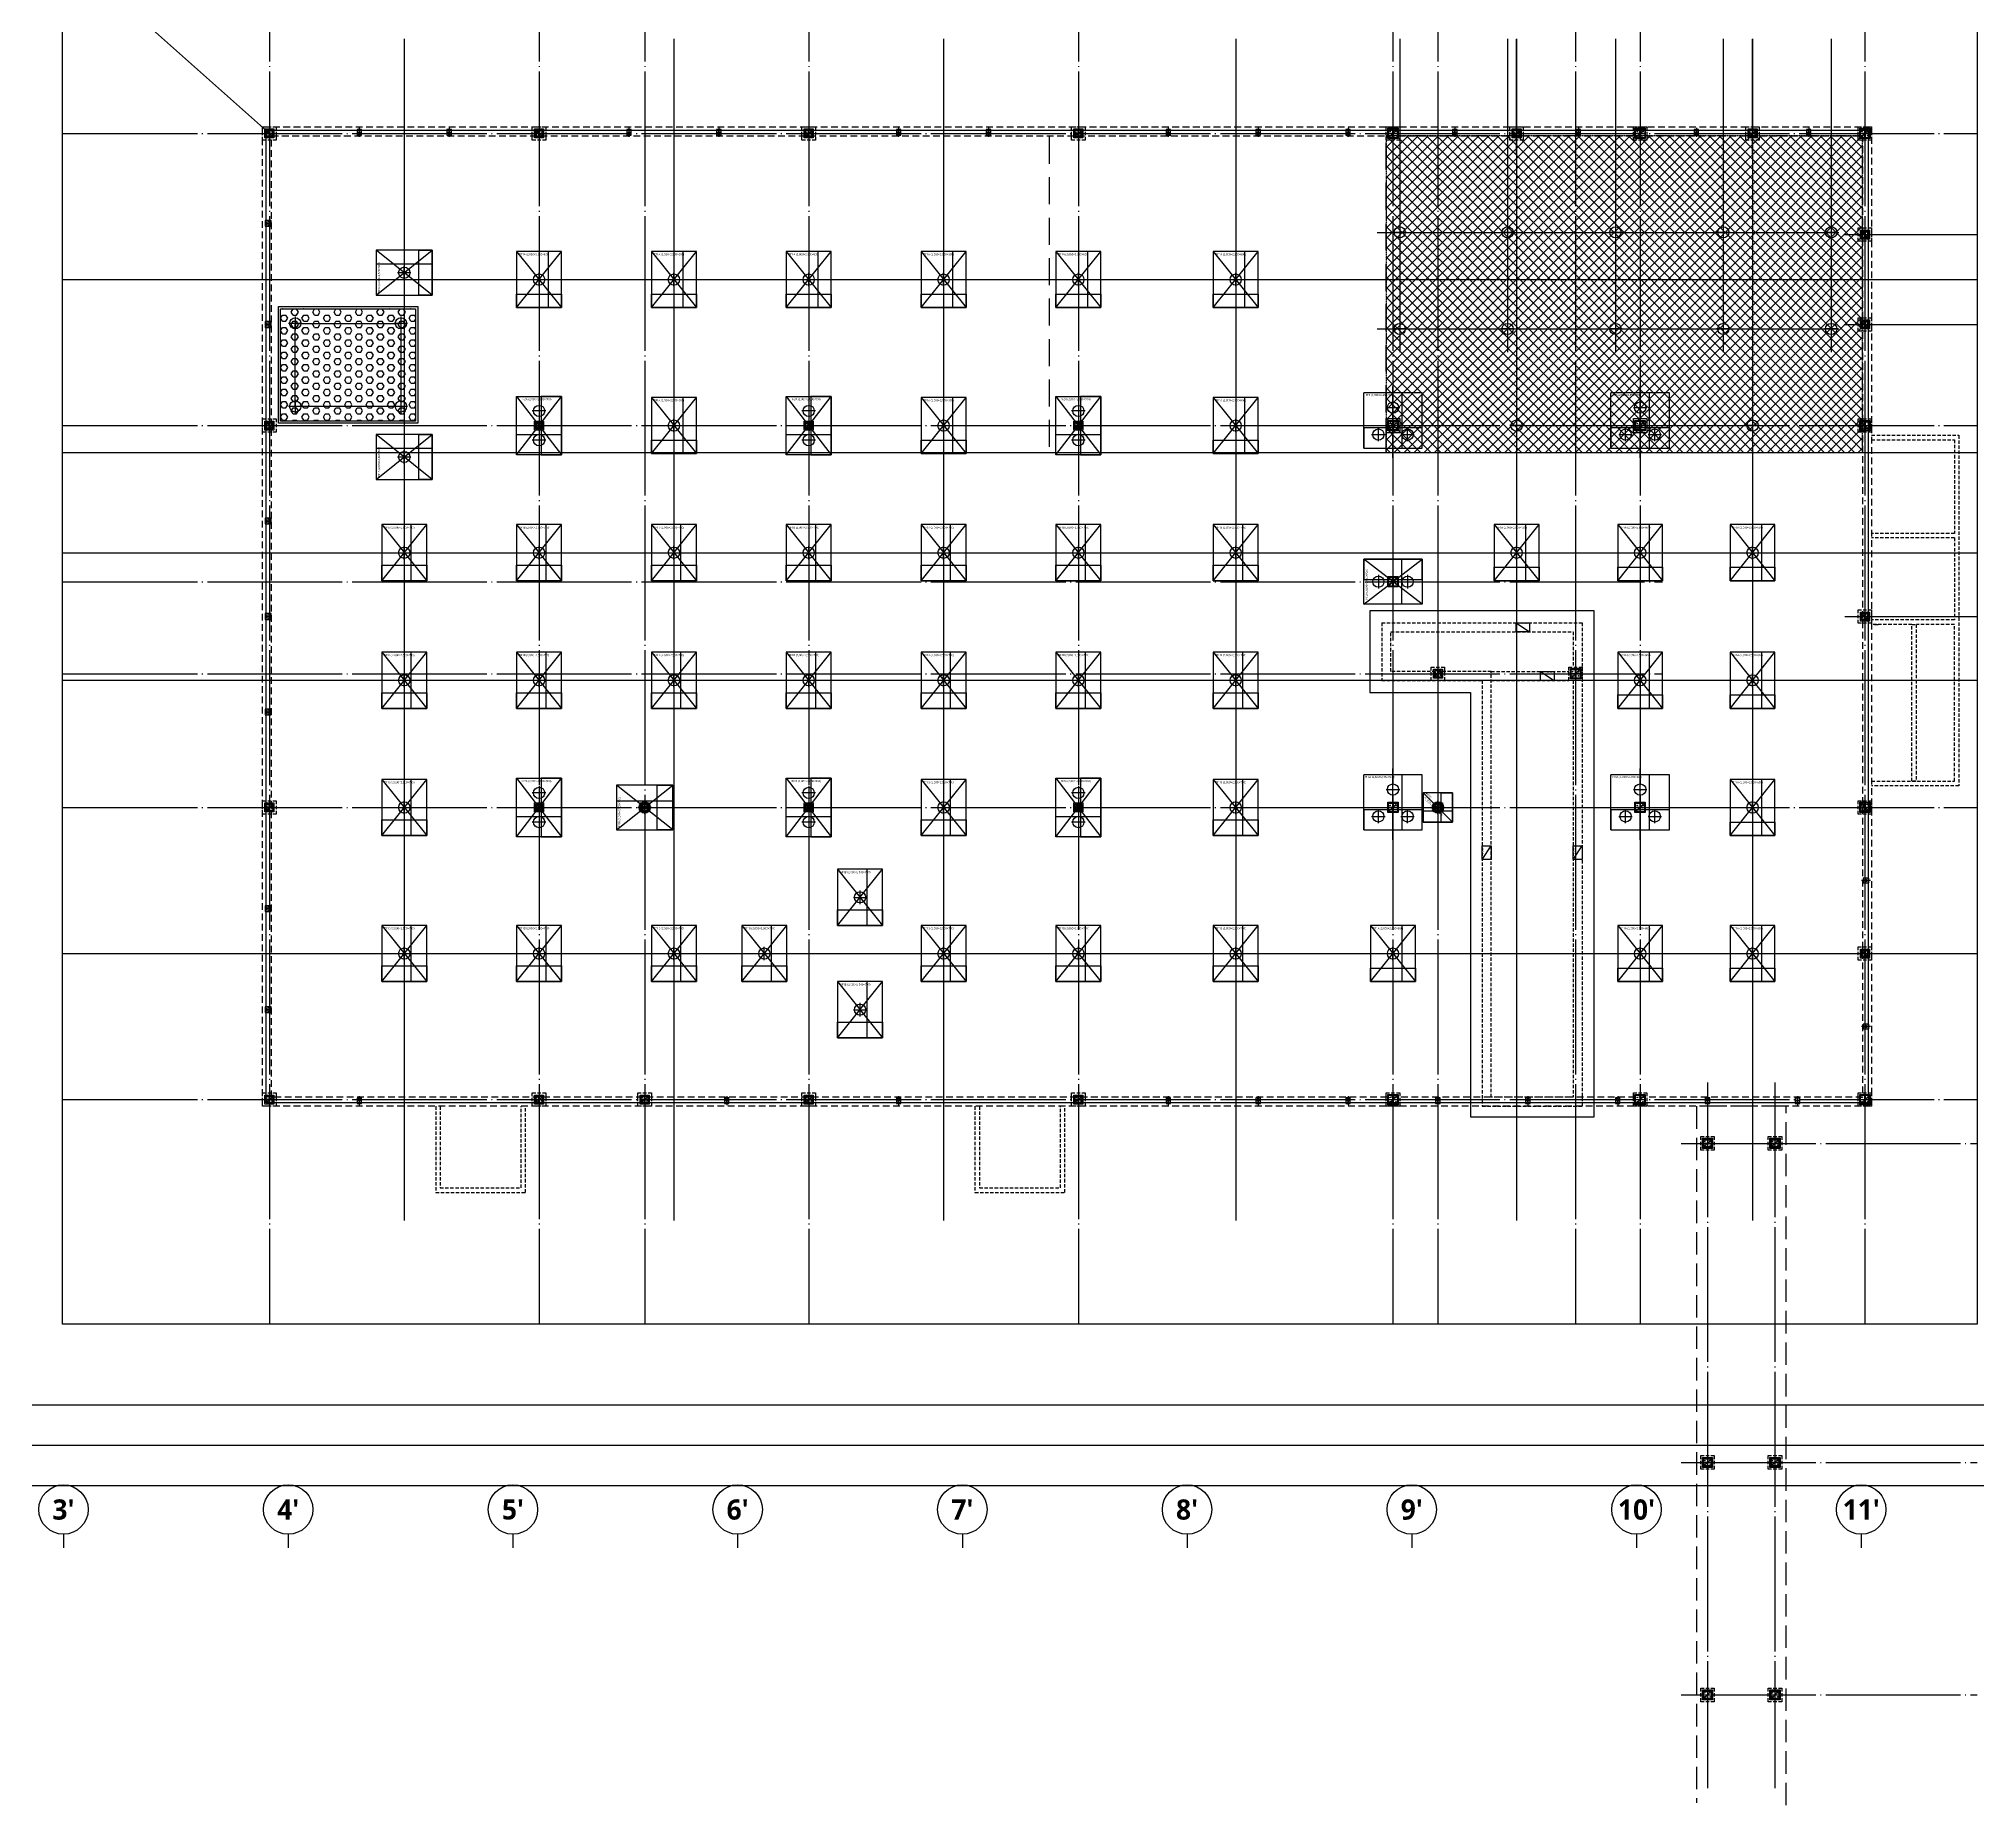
# Model space of a CAD drawing. Header units: millimetres. Extents: x -734060 to 504600, y -7739 to 118800.
# Drawn here: x -305163 to -218900, y 11490 to 90116 of the extents above; entities that cross this region are included whole.
import ezdxf
from ezdxf.enums import TextEntityAlignment as Align
from ezdxf.lldxf.tags import DXFTag

# ---------------------------------------------------------------- set-up
doc = ezdxf.new("R2010")
doc.units = ezdxf.units.MM
doc.header["$LTSCALE"] = 200
for name, pattern in [('CEN-GAUN', [32.2, 30, -1, 0.2, -1]), ('CONTINOUS', [0]), ('DASH', [0.35, 0.25, -0.1]), ('H3', [3, 2, -1]), ('HID', [2.3, 1.5, -0.8]), ('HIDDEN', [0.375, 0.25, -0.125])]:
    doc.linetypes.add(name, pattern=pattern)
doc.layers.get('DEFPOINTS').update_dxf_attribs({"color": 137})
for name, color, linetype in [('0-PIPE', 7, 'Continuous'), ('0-S-col', 4, 'Continuous'), ('0-기초', 4, 'H3'), ('09GIRDER', 2, 'Continuous'), ('CEN', 1, 'CEN-GAUN'), ('ETC', 8, 'Continuous'), ('G', 3, 'Continuous'), ('GYP. BOARD', 42, 'Continuous'), ('HAT-INS', 250, 'Continuous'), ('S-COL', 2, 'Continuous'), ('STEEL BASE', 13, 'Continuous'), ('WAL', 3, 'Continuous'), ('WALL-D', 3, 'Continuous'), ('Z-하부구조체', 6, 'HIDDEN')]:
    doc.layers.add(name, color=color, linetype=linetype)
for name, color, linetype, plot in [('0기존동 축열', 137, 'Continuous', False), ('STEEL-CK', 181, 'Continuous', False), ('TEMP', 171, 'Continuous', False)]:
    doc.layers.add(name, color=color, linetype=linetype, plot=plot)
doc.styles.add('스타일1', font='malgun.ttf')
doc.styles.add('스타일2', font='malgunbd.ttf')
doc.styles.add('울릉도L', font='malgun.ttf')
tags = doc.linetypes.add('DH-HID2', pattern=[1.2, 0.8, -0.4]).pattern_tags.tags
tags[6:7] = [DXFTag(74, 4), DXFTag(75, 0), DXFTag(340, '0'), DXFTag(46, 1.0), DXFTag(50, 0.0), DXFTag(44, 0.0), DXFTag(45, 0.0)]
tags[4:5] = [DXFTag(74, 4), DXFTag(75, 0), DXFTag(340, '0'), DXFTag(46, 1.0), DXFTag(50, 0.0), DXFTag(44, 0.0), DXFTag(45, 0.0)]

# ---------------------------------------------------------------- blocks, each defined once
blk = doc.blocks.new('GB-1B-B1')
at = {"layer": 'DEFPOINTS'}
blk.add_line((0, 0), (400, 600), dxfattribs=at)
blk.add_lwpolyline([(0, 600), (400, 600), (400, 0), (0, 0)], close=True, dxfattribs=at)
at = {"layer": 'TEMP', "style": '스타일1'}
blk.add_text('B1:400X600', height=35, rotation=90, dxfattribs=at).set_placement((64, 289))
blk = doc.blocks.new('GB-1B-WB1')
at = {"layer": 'DEFPOINTS'}
blk.add_line((0, 0), (400, 600), dxfattribs=at)
blk.add_lwpolyline([(0, 600), (400, 600), (400, 0), (0, 0)], close=True, dxfattribs=at)
at = {"layer": 'TEMP', "style": '스타일1'}
blk.add_text('WG1:400X600', height=35, rotation=90, dxfattribs=at).set_placement((64, 240))
blk = doc.blocks.new('X-RC-B1FH')
at = {"layer": 'S-COL', "color": 8, "linetype": 'HIDDEN', "ltscale": 3}
for p, q in [((71300, -13435), (75185, -13435)), ((71300, -13635), (74985, -13635)), ((74985, -13635), (74985, -17800)), ((75185, -13435), (75185, -29030)), ((74985, -17800), (71300, -17800)), ((74985, -18000), (71300, -18000)), ((74985, -18000), (74985, -21650)), ((74985, -21650), (71300, -21650)), ((73093, -21850), (71300, -21850)), ((71435, -21850), (71635, -21850)), ((74985, -21850), (73293, -21850)), ((74985, -28830), (74985, -21850)), ((71300, -28830), (74985, -28830)), ((75185, -29030), (71300, -29030)), ((7400, -43300), (7400, -47135)), ((7600, -43300), (7600, -46935)), ((11200, -46935), (11200, -43300)), ((11400, -47135), (11400, -43300)), ((31400, -43300), (31400, -47135)), ((31600, -43300), (31600, -46935)), ((35200, -46935), (35200, -43300)), ((35400, -47135), (35400, -43300)), ((7400, -47135), (11400, -47135)), ((7600, -46935), (11200, -46935)), ((31400, -47135), (35400, -47135)), ((31600, -46935), (35200, -46935))]:
    blk.add_line(p, q, dxfattribs=at)
at = {"layer": 'S-COL', "color": 6, "linetype": 'HIDDEN', "ltscale": 3}
for p, q in [((49500, -21775), (58425, -21775)), ((58425, -21775), (58425, -43300)), ((54375, -23950), (57825, -23950)), ((54375, -42900), (54375, -23950)), ((54375, -24350), (57825, -24350)), ((58025, -24350), (58025, -42900)), ((58025, -42900), (54375, -42900)), ((53975, -43300), (58425, -43300))]:
    blk.add_line(p, q, dxfattribs=at)
for points in [[(49500, -21775), (49500, -24350), (53975, -24350), (53975, -43300)], [(54375, -23950), (49900, -23950), (49900, -22175), (58025, -22175), (58025, -23750)]]:
    blk.add_lwpolyline(points, dxfattribs=at)
at = {"layer": 'S-COL', "color": 8, "linetype": 'HIDDEN', "ltscale": 3}
blk.add_lwpolyline([(73085, -21850), (73285, -21850), (73285, -28830), (73085, -28830)], close=True, dxfattribs=at)
at = {"layer": 'STEEL-CK', "rotation": 270}
for name, p in [('GB-1B-WB1', (55480, -21775)), ('GB-1B-B1', (56567, -23950))]:
    blk.add_blockref(name, p, dxfattribs=at)
at = {"layer": 'STEEL-CK'}
for p in [(53975, -32311), (58025, -32311)]:
    blk.add_blockref('GB-1B-WB1', p, dxfattribs=at)
blk = doc.blocks.new('X-CEN11')
at = {"layer": 'CEN', "color": 14, "linetype": 'CONTINOUS'}
for p, q in [((6000, 4216), (6000, -48378)), ((18000, 4216), (18000, -48378)), ((30000, 4216), (30000, -48378)), ((43000, 4216), (43000, -48378)), ((50300, 4216), (50300, -9737)), ((55100, 4216), (55100, -9737)), ((55500, 4216), (55500, -48378)), ((59900, 4216), (59900, -9737)), ((64700, 4216), (64700, -9737)), ((66000, 4216), (66000, -48378)), ((69500, 4216), (69500, -9737)), ((49297, -4400), (69841, -4400)), ((-9200, -6500), (76000, -6500)), ((49297, -8700), (69841, -8700)), ((-9200, -14200), (76000, -14200)), ((-9200, -18660), (76000, -18660)), ((-9200, -24340), (76000, -24340)), ((-9200, -36500), (76000, -36500))]:
    blk.add_line(p, q, dxfattribs=at)
blk = doc.blocks.new('DEF-AXIS')
blk.add_line((0, 600), (0, 0))
blk.add_circle((0, 1700), 1100)
at = {"style": '스타일2'}
blk.add_attdef('X', text='', height=900, dxfattribs=at).set_placement((0, 1700), align=Align.MIDDLE)
blk = doc.blocks.new('파일')
at = {"layer": '0-PIPE', "color": 7, "linetype": 'Continuous'}
for p, q in [((0, -300), (0, 300)), ((-300, 0), (300, 0))]:
    blk.add_line(p, q, dxfattribs=at)
at = {"layer": '0-PIPE', "color": 3, "linetype": 'Continuous'}
blk.add_circle((0, 0), 250, dxfattribs=at)
blk = doc.blocks.new('SS-PF2A')
at = {"layer": '0-기초', "linetype": 'DH-HID2', "ltscale": 2}
blk.add_lwpolyline([(-1000, 1300), (1000, 1300), (1000, -1300), (-1000, -1300)], close=True, dxfattribs=at)
at = {"layer": 'DEFPOINTS'}
for p, q in [((-1000, 1300), (1000, -1300)), ((-1000, -1300), (1000, 1300))]:
    blk.add_line(p, q, dxfattribs=at)
for points in [[(1000, -1300), (1000, 1300), (100, 1300), (100, -1300)], [(-1000, -1300), (-1000, -400), (1000, -400), (1000, -1300)]]:
    blk.add_lwpolyline(points, close=True, dxfattribs=at)
at = {"layer": '0-기초', "rotation": 180}
for p in [(0, 650), (0, -650)]:
    blk.add_blockref('파일', p, dxfattribs=at)
at = {"layer": 'DEFPOINTS', "style": '스타일1'}
blk.add_text('PF2A (2,000×2,600×900)', height=90, dxfattribs=at).set_placement((-122, 1174), align=Align.MIDDLE_CENTER)
blk = doc.blocks.new('SS-PF3A')
at = {"layer": '0-기초', "color": 1, "linetype": 'CONTINOUS'}
for p, q in [((0, -1443), (0, 1737)), ((-1700, 0), (1821, 0))]:
    blk.add_line(p, q, dxfattribs=at)
at = {"layer": '0-기초', "linetype": 'DH-HID2', "ltscale": 2}
for p, q in [((1300, 1450), (-1300, 1450)), ((-1300, -1000), (-1300, 1450)), ((1300, -1000), (1300, 1450)), ((-1300, -1000), (1300, -1000))]:
    blk.add_line(p, q, dxfattribs=at)
at = {"layer": 'DEFPOINTS'}
blk.add_lwpolyline([(1300, -1000), (1300, 1450), (400, 1450), (400, -1000), (1300, -1000)], dxfattribs=at)
blk.add_lwpolyline([(-1300, -1000), (1300, -1000), (1300, -100), (-1300, -100)], close=True, dxfattribs=at)
at = {"layer": '0-기초'}
for p in [(0, 800), (-650, -400), (650, -400)]:
    blk.add_blockref('파일', p, dxfattribs=at)
at = {"layer": 'DEFPOINTS', "style": '스타일1'}
blk.add_text('PF3A (2,600×2,450×900)', height=90, dxfattribs=at).set_placement((-582, 1360), align=Align.MIDDLE_CENTER)
blk = doc.blocks.new('SS-PF1C')
at = {"layer": '0-기초', "linetype": 'DH-HID2', "ltscale": 2}
blk.add_lwpolyline([(-650, 650), (-650, -650), (650, -650), (650, 650)], close=True, dxfattribs=at)
at = {"layer": 'DEFPOINTS'}
blk.add_line((-650, 650), (650, -650), dxfattribs=at)
for points in [[(650, 650), (650, -650), (150, -650), (150, 650), (650, 650)], [(650, -650), (-650, -650), (-650, -150), (650, -150), (650, -650)]]:
    blk.add_lwpolyline(points, dxfattribs=at)
at = {"layer": '0-기초'}
blk.add_blockref('파일', (0, 0), dxfattribs=at)
at = {"layer": 'DEFPOINTS', "style": '울릉도L'}
for s, p in [(' (1,300×1,300×900)', (-630, 475)), ('PF1C', (-514, 637))]:
    blk.add_text(s, height=100, rotation=315, dxfattribs=at).set_placement(p, align=Align.MIDDLE_LEFT)
blk = doc.blocks.new('SS-PF1A')
at = {"layer": '0-기초', "linetype": 'DH-HID2', "ltscale": 2.5}
blk.add_lwpolyline([(-1000, 1250), (-1000, -1250), (1000, -1250), (1000, 1250)], close=True, dxfattribs=at)
at = {"layer": 'DEFPOINTS'}
for p, q in [((-1000, 1250), (1000, -1250)), ((-1000, -1250), (1000, 1250))]:
    blk.add_line(p, q, dxfattribs=at)
for points in [[(1000, -1250), (1000, 1250), (400, 1250), (400, -1250)], [(-1000, -1250), (-1000, -650), (1000, -650), (1000, -1250)]]:
    blk.add_lwpolyline(points, close=True, dxfattribs=at)
at = {"layer": '0-기초'}
blk.add_blockref('파일', (0, 0), dxfattribs=at)
at = {"layer": 'DEFPOINTS', "style": '스타일1'}
blk.add_text('PF1A (2,000×2,500×600)', height=90, dxfattribs=at).set_placement((-214, 1121), align=Align.MIDDLE_CENTER)
blk = doc.blocks.new('SS-PF3')
at = {"layer": '0-기초', "color": 1, "linetype": 'CONTINOUS'}
for p, q in [((0, -1443), (0, 1737)), ((-1700, 0), (1821, 0))]:
    blk.add_line(p, q, dxfattribs=at)
at = {"layer": '0-기초', "linetype": 'DH-HID2', "ltscale": 2}
for p, q in [((1300, 1450), (-1300, 1450)), ((-1300, -1000), (-1300, 1450)), ((1300, -1000), (1300, 1450)), ((-1300, -1000), (1300, -1000))]:
    blk.add_line(p, q, dxfattribs=at)
at = {"layer": 'DEFPOINTS'}
for points in [[(1300, -1000), (1300, 1450), (400, 1450), (400, -1000)], [(-300, 320), (300, 320), (300, -320), (-300, -320)], [(-1300, -1000), (1300, -1000), (1300, -100), (-1300, -100)]]:
    blk.add_lwpolyline(points, close=True, dxfattribs=at)
at = {"layer": '0-기초'}
for p in [(0, 800), (-650, -400), (650, -400)]:
    blk.add_blockref('파일', p, dxfattribs=at)
at = {"layer": 'DEFPOINTS', "style": '스타일1'}
blk.add_text('PF3 (2,600×2,450×900)', height=90, dxfattribs=at).set_placement((-582, 1360), align=Align.MIDDLE_CENTER)
blk = doc.blocks.new('SS-PF1B')
at = {"layer": '0-기초', "linetype": 'DH-HID2', "ltscale": 2.5}
blk.add_lwpolyline([(-1000, 1250), (-1000, -1250), (1000, -1250), (1000, 1250)], close=True, dxfattribs=at)
at = {"layer": 'DEFPOINTS'}
for p, q in [((-1000, 1250), (1000, -1250)), ((-1000, -1250), (1000, 1250))]:
    blk.add_line(p, q, dxfattribs=at)
for points in [[(1000, -1250), (1000, 1250), (300, 1250), (300, -1250)], [(-1000, -1250), (-1000, -550), (1000, -550), (1000, -1250)]]:
    blk.add_lwpolyline(points, close=True, dxfattribs=at)
at = {"layer": '0-기초'}
blk.add_blockref('파일', (0, 0), dxfattribs=at)
at = {"layer": 'DEFPOINTS', "style": '스타일1'}
blk.add_text('PF1B (2,000×2,500×700)', height=90, dxfattribs=at).set_placement((-214, 1121), align=Align.MIDDLE_CENTER)
blk = doc.blocks.new('X-1F-FD')
at = {"layer": '0-기초', "ltscale": 3}
for p, q in [((34700, -150), (34700, -14200)), ((49700, -14200), (49700, -150)), ((34700, -14200), (70850, -14200))]:
    blk.add_line(p, q, dxfattribs=at)
at = {"layer": 'CEN'}
blk.add_lwpolyline([(1150, -8450), (5850, -8450), (5850, -12150), (1150, -12150)], close=True, dxfattribs=at)
at = {"layer": 'STEEL-CK'}
blk.add_lwpolyline([(500, -7800), (6500, -7800), (6500, -12800), (500, -12800)], close=True, dxfattribs=at)
for name, p in [('SS-PF2A', (12000, -13000)), ('SS-PF2A', (24000, -13000)), ('SS-PF2A', (36000, -13000)), ('SS-PF3A', (50000, -30000)), ('SS-PF3A', (61000, -30000)), ('SS-PF2A', (12000, -30000)), ('SS-PF2A', (24000, -30000)), ('SS-PF2A', (36000, -30000))]:
    blk.add_blockref(name, p)
at = {"rotation": 90}
blk.add_blockref('SS-PF2A', (50000, -19950), dxfattribs=at)
at = {"layer": '0-기초', "rotation": 180}
for p in [(50300, -4400), (55100, -4400), (59900, -4400), (64700, -4400), (69500, -4400), (1150, -8450), (5850, -8450), (50300, -8700), (55100, -8700), (59900, -8700), (64700, -8700), (69500, -8700), (1150, -12150), (5850, -12150), (55500, -13000), (66000, -13000)]:
    blk.add_blockref('파일', p, dxfattribs=at)
at = {"layer": 'S-COL', "rotation": 90}
for name, p in [('SS-PF1A', (6000, -6200)), ('SS-PF1A', (6000, -14400)), ('SS-PF1B', (16700, -30000))]:
    blk.add_blockref(name, p, dxfattribs=at)
at = {"layer": 'S-COL'}
for name, p in [('SS-PF1A', (12000, -6500)), ('SS-PF1A', (18000, -6500)), ('SS-PF1A', (24000, -6500)), ('SS-PF1A', (30000, -6500)), ('SS-PF1A', (36000, -6500)), ('SS-PF1A', (43000, -6500)), ('SS-PF1A', (18000, -13000)), ('SS-PF1A', (30000, -13000)), ('SS-PF1A', (43000, -13000)), ('SS-PF3', (50000, -13000)), ('SS-PF3', (61000, -13000)), ('SS-PF1B', (6000, -18660)), ('SS-PF1B', (12000, -18660)), ('SS-PF1B', (18000, -18660)), ('SS-PF1B', (24000, -18660)), ('SS-PF1B', (30000, -18660)), ('SS-PF1B', (36000, -18660)), ('SS-PF1B', (43000, -18660)), ('SS-PF1A', (55500, -18660)), ('SS-PF1A', (61000, -18660)), ('SS-PF1A', (66000, -18660)), ('SS-PF1B', (6000, -24340)), ('SS-PF1B', (12000, -24340)), ('SS-PF1B', (18000, -24340)), ('SS-PF1B', (24000, -24340)), ('SS-PF1B', (30000, -24340)), ('SS-PF1B', (36000, -24340)), ('SS-PF1B', (43000, -24340)), ('SS-PF1A', (61000, -24340)), ('SS-PF1A', (66000, -24340)), ('SS-PF1B', (6000, -30000)), ('SS-PF1B', (30000, -30000)), ('SS-PF1B', (43000, -30000)), ('SS-PF1A', (66000, -30000)), ('SS-PF1C', (52000, -30000)), ('SS-PF1B', (26288, -34000)), ('SS-PF1B', (6000, -36500)), ('SS-PF1B', (12000, -36500)), ('SS-PF1B', (18000, -36500)), ('SS-PF1B', (22025, -36500)), ('SS-PF1B', (30000, -36500)), ('SS-PF1B', (36000, -36500)), ('SS-PF1B', (43000, -36500)), ('SS-PF1A', (50000, -36500)), ('SS-PF1A', (61000, -36500)), ('SS-PF1A', (66000, -36500)), ('SS-PF1B', (26288, -39000))]:
    blk.add_blockref(name, p, dxfattribs=at)
blk = doc.blocks.new('S-SC13')
at = {"layer": '09GIRDER'}
blk.add_lwpolyline([(-150, -150), (-150, -135), (-23, -135, 0.414214), (-5, -117), (-5, 117, 0.414214), (-23, 135), (-150, 135), (-150, 150), (150, 150), (150, 135), (23, 135, 0.414214), (5, 117), (5, -117, 0.414214), (23, -135), (150, -135), (150, -150)], format="xyb", close=True, dxfattribs=at)
at = {"layer": 'DEFPOINTS'}
blk.add_line((-150, -150), (150, 150), dxfattribs=at)
blk.add_lwpolyline([(-150, 150), (150, 150), (150, -150), (-150, -150)], close=True, dxfattribs=at)
at = {"layer": 'STEEL BASE'}
for points in [[(-200, 200), (200, 200), (200, -200), (-200, -200)], [(-150, 6), (-5, 6), (-5, -6), (-150, -6)], [(5, 6), (150, 6), (150, -6), (5, -6)]]:
    blk.add_lwpolyline(points, close=True, dxfattribs=at)
for centre in [(-110, 70), (110, 70), (-110, -70), (110, -70)]:
    blk.add_circle(centre, 11, dxfattribs=at)
at = {"layer": 'DEFPOINTS', "style": '스타일1'}
blk.add_text('SC13', height=35, rotation=45, dxfattribs=at).set_placement((-109, -83))
blk.add_text('H-300X300X10X15', height=30, rotation=45, dxfattribs=at).set_placement((19, -23), align=Align.MIDDLE_CENTER)
blk = doc.blocks.new('S-SC12')
at = {"layer": '09GIRDER'}
blk.add_lwpolyline([(-150, -150), (-150, -135), (-23, -135, 0.414214), (-5, -117), (-5, 117, 0.414214), (-23, 135), (-150, 135), (-150, 150), (150, 150), (150, 135), (23, 135, 0.414214), (5, 117), (5, -117, 0.414214), (23, -135), (150, -135), (150, -150)], format="xyb", close=True, dxfattribs=at)
at = {"layer": 'DEFPOINTS'}
blk.add_line((-150, -150), (150, 150), dxfattribs=at)
blk.add_lwpolyline([(-150, 150), (150, 150), (150, -150), (-150, -150)], close=True, dxfattribs=at)
at = {"layer": 'STEEL BASE'}
for points in [[(-200, 200), (200, 200), (200, -200), (-200, -200)], [(-150, 6), (-5, 6), (-5, -6), (-150, -6)], [(5, 6), (150, 6), (150, -6), (5, -6)]]:
    blk.add_lwpolyline(points, close=True, dxfattribs=at)
for centre in [(-110, 70), (110, 70), (-110, -70), (110, -70)]:
    blk.add_circle(centre, 11, dxfattribs=at)
at = {"layer": 'DEFPOINTS', "style": '스타일1'}
blk.add_text('SC12', height=35, rotation=45, dxfattribs=at).set_placement((-109, -83))
blk.add_text('H-300X300X10X15', height=30, rotation=45, dxfattribs=at).set_placement((19, -23), align=Align.MIDDLE_CENTER)
blk = doc.blocks.new('S-SC3A')
at = {"layer": '09GIRDER'}
blk.add_lwpolyline([(-150, -150), (-150, -135), (-23, -135, 0.414214), (-5, -117), (-5, 117, 0.414214), (-23, 135), (-150, 135), (-150, 150), (150, 150), (150, 135), (23, 135, 0.414214), (5, 117), (5, -117, 0.414214), (23, -135), (150, -135), (150, -150)], format="xyb", close=True, dxfattribs=at)
at = {"layer": 'DEFPOINTS'}
blk.add_line((-150, -150), (150, 150), dxfattribs=at)
blk.add_lwpolyline([(-150, 150), (150, 150), (150, -150), (-150, -150)], close=True, dxfattribs=at)
at = {"layer": 'STEEL BASE'}
for points in [[(-200, 200), (200, 200), (200, -200), (-200, -200)], [(-150, 6), (-5, 6), (-5, -6), (-150, -6)], [(5, 6), (150, 6), (150, -6), (5, -6)]]:
    blk.add_lwpolyline(points, close=True, dxfattribs=at)
for centre in [(-110, 70), (110, 70), (-110, -70), (110, -70)]:
    blk.add_circle(centre, 11, dxfattribs=at)
at = {"layer": 'DEFPOINTS', "style": '스타일1'}
blk.add_text('H-300X300X10X15', height=35, rotation=45, dxfattribs=at).set_placement((19, -23), align=Align.MIDDLE_CENTER)
blk.add_text('SC3A', height=35, rotation=45, dxfattribs=at).set_placement((-109, -83))
blk = doc.blocks.new('S-SC3')
at = {"layer": '09GIRDER'}
blk.add_lwpolyline([(-200, -200), (-200, -179), (-28, -179, 0.414214), (-6, -157), (-6, 157, 0.414214), (-28, 179), (-200, 179), (-200, 200), (200, 200), (200, 179), (28, 179, 0.414214), (6, 157), (6, -157, 0.414214), (28, -179), (200, -179), (200, -200)], format="xyb", close=True, dxfattribs=at)
at = {"layer": 'DEFPOINTS'}
blk.add_line((-200, -200), (200, 200), dxfattribs=at)
blk.add_lwpolyline([(-200, 200), (200, 200), (200, -200), (-200, -200)], close=True, dxfattribs=at)
at = {"layer": 'STEEL BASE'}
for points in [[(-230, 230), (230, 230), (230, -230), (-230, -230)], [(-200, 10), (-6, 10), (-6, -10), (-200, -10)], [(6, 10), (200, 10), (200, -10), (6, -10)]]:
    blk.add_lwpolyline(points, close=True, dxfattribs=at)
for centre in [(-130, 94), (130, 94), (-130, -94), (130, -94)]:
    blk.add_circle(centre, 13.5, dxfattribs=at)
at = {"layer": 'DEFPOINTS', "style": '스타일1'}
for s, p in [('H-400X400X13X21', (43, -10)), ('SC3', (-44, 22))]:
    blk.add_text(s, height=35, rotation=45, dxfattribs=at).set_placement(p, align=Align.MIDDLE_CENTER)
blk = doc.blocks.new('S-SC21')
at = {"layer": '0-S-col'}
blk.add_lwpolyline([(-175, -175), (175, -175), (175, -156), (25, -156, -0.414214), (6, -137), (6, 137, -0.414214), (25, 156), (175, 156), (175, 175), (-175, 175), (-175, 156), (-25, 156, -0.414214), (-6, 137), (-6, -137, -0.414214), (-25, -156), (-175, -156)], format="xyb", close=True, dxfattribs=at)
at = {"layer": 'DEFPOINTS'}
blk.add_line((-175, -175), (175, 175), dxfattribs=at)
for points in [[(-200, 200), (200, 200), (200, -200), (-200, -200)], [(-175, 175), (175, 175), (175, -175), (-175, -175)]]:
    blk.add_lwpolyline(points, close=True, dxfattribs=at)
at = {"layer": 'STEEL BASE'}
for points in [[(-225, 225), (225, 225), (225, -225), (-225, -225)], [(-175, 9), (-6, 9), (-6, -10), (-175, -10)], [(6, 9), (175, 9), (175, -10), (6, -10)]]:
    blk.add_lwpolyline(points, close=True, dxfattribs=at)
for centre in [(-125, 83), (125, 83), (-125, -83), (125, -83)]:
    blk.add_circle(centre, 12, dxfattribs=at)
at = {"layer": 'DEFPOINTS', "style": '스타일1'}
for s, p in [('S-SC21', (-107, -94)), ('350X350X12X19', (-80, -143))]:
    blk.add_text(s, height=35, rotation=45, dxfattribs=at).set_placement(p)
blk = doc.blocks.new('S-SC2')
at = {"layer": '09GIRDER'}
blk.add_lwpolyline([(-200, -200), (-200, -179), (-28, -179, 0.414214), (-6, -157), (-6, 157, 0.414214), (-28, 179), (-200, 179), (-200, 200), (200, 200), (200, 179), (28, 179, 0.414214), (6, 157), (6, -157, 0.414214), (28, -179), (200, -179), (200, -200)], format="xyb", close=True, dxfattribs=at)
at = {"layer": 'DEFPOINTS'}
blk.add_line((-200, -200), (200, 200), dxfattribs=at)
blk.add_lwpolyline([(-200, 200), (200, 200), (200, -200), (-200, -200)], close=True, dxfattribs=at)
at = {"layer": 'STEEL BASE'}
for points in [[(-230, 230), (230, 230), (230, -230), (-230, -230)], [(-200, 10), (-6, 10), (-6, -10), (-200, -10)], [(6, 10), (200, 10), (200, -10), (6, -10)]]:
    blk.add_lwpolyline(points, close=True, dxfattribs=at)
for centre in [(-130, 94), (130, 94), (-130, -94), (130, -94)]:
    blk.add_circle(centre, 13.5, dxfattribs=at)
at = {"layer": 'DEFPOINTS', "style": '스타일1'}
for s, p in [('H-400X400X13X21', (43, -10)), ('SC2', (-44, 22))]:
    blk.add_text(s, height=35, rotation=45, dxfattribs=at).set_placement(p, align=Align.MIDDLE_CENTER)
blk = doc.blocks.new('S-SC11')
at = {"layer": '09GIRDER'}
blk.add_lwpolyline([(-150, -150), (-150, -135), (-23, -135, 0.414214), (-5, -117), (-5, 117, 0.414214), (-23, 135), (-150, 135), (-150, 150), (150, 150), (150, 135), (23, 135, 0.414214), (5, 117), (5, -117, 0.414214), (23, -135), (150, -135), (150, -150)], format="xyb", close=True, dxfattribs=at)
at = {"layer": 'DEFPOINTS'}
blk.add_line((-150, -150), (150, 150), dxfattribs=at)
blk.add_lwpolyline([(-150, 150), (150, 150), (150, -150), (-150, -150)], close=True, dxfattribs=at)
at = {"layer": 'STEEL BASE'}
for points in [[(-200, 200), (200, 200), (200, -200), (-200, -200)], [(-150, 6), (-5, 6), (-5, -6), (-150, -6)], [(5, 6), (150, 6), (150, -6), (5, -6)]]:
    blk.add_lwpolyline(points, close=True, dxfattribs=at)
for centre in [(-110, 70), (110, 70), (-110, -70), (110, -70)]:
    blk.add_circle(centre, 11, dxfattribs=at)
at = {"layer": 'DEFPOINTS', "style": '스타일1'}
blk.add_text('SC11', height=35, rotation=45, dxfattribs=at).set_placement((-109, -83))
blk.add_text('H-300X300X10X15', height=30, rotation=45, dxfattribs=at).set_placement((19, -23), align=Align.MIDDLE_CENTER)
blk = doc.blocks.new('S-SC1')
at = {"layer": '09GIRDER'}
blk.add_lwpolyline([(-200, -200), (-200, -179), (-28, -179, 0.414214), (-6, -157), (-6, 157, 0.414214), (-28, 179), (-200, 179), (-200, 200), (200, 200), (200, 179), (28, 179, 0.414214), (6, 157), (6, -157, 0.414214), (28, -179), (200, -179), (200, -200)], format="xyb", close=True, dxfattribs=at)
at = {"layer": 'DEFPOINTS'}
blk.add_line((-200, -200), (200, 200), dxfattribs=at)
blk.add_lwpolyline([(-200, 200), (200, 200), (200, -200), (-200, -200)], close=True, dxfattribs=at)
at = {"layer": 'STEEL BASE'}
for points in [[(-230, 230), (230, 230), (230, -230), (-230, -230)], [(-200, 10), (-6, 10), (-6, -10), (-200, -10)], [(6, 10), (200, 10), (200, -10), (6, -10)]]:
    blk.add_lwpolyline(points, close=True, dxfattribs=at)
for centre in [(-130, 94), (130, 94), (-130, -94), (130, -94)]:
    blk.add_circle(centre, 13.5, dxfattribs=at)
at = {"layer": 'DEFPOINTS', "style": '스타일1'}
for s, p in [('H-400X400X13X21', (43, -10)), ('SC1', (-44, 22))]:
    blk.add_text(s, height=35, rotation=45, dxfattribs=at).set_placement(p, align=Align.MIDDLE_CENTER)
blk = doc.blocks.new('S-SSC1')
at = {"layer": '09GIRDER'}
blk.add_lwpolyline([(-150, -150), (-150, -135), (-23, -135, 0.414214), (-5, -117), (-5, 117, 0.414214), (-23, 135), (-150, 135), (-150, 150), (150, 150), (150, 135), (23, 135, 0.414214), (5, 117), (5, -117, 0.414214), (23, -135), (150, -135), (150, -150)], format="xyb", close=True, dxfattribs=at)
at = {"layer": 'DEFPOINTS'}
blk.add_line((-150, -150), (150, 150), dxfattribs=at)
blk.add_lwpolyline([(-150, 150), (150, 150), (150, -150), (-150, -150)], close=True, dxfattribs=at)
at = {"layer": 'STEEL BASE'}
for points in [[(-200, 200), (200, 200), (200, -200), (-200, -200)], [(-150, 6), (-5, 6), (-5, -6), (-150, -6)], [(5, 6), (150, 6), (150, -6), (5, -6)]]:
    blk.add_lwpolyline(points, close=True, dxfattribs=at)
for centre in [(-110, 70), (110, 70), (-110, -70), (110, -70)]:
    blk.add_circle(centre, 11, dxfattribs=at)
at = {"layer": 'DEFPOINTS', "style": '스타일1'}
blk.add_text('SSC1', height=35, rotation=45, dxfattribs=at).set_placement((-109, -83))
blk.add_text('H-300X300X10X15', height=30, rotation=45, dxfattribs=at).set_placement((19, -23), align=Align.MIDDLE_CENTER)
blk = doc.blocks.new('S-SC11A')
at = {"layer": '09GIRDER'}
blk.add_lwpolyline([(-150, -150), (-150, -135), (-23, -135, 0.414214), (-5, -117), (-5, 117, 0.414214), (-23, 135), (-150, 135), (-150, 150), (150, 150), (150, 135), (23, 135, 0.414214), (5, 117), (5, -117, 0.414214), (23, -135), (150, -135), (150, -150)], format="xyb", close=True, dxfattribs=at)
at = {"layer": 'DEFPOINTS'}
blk.add_line((-150, -150), (150, 150), dxfattribs=at)
blk.add_lwpolyline([(-150, 150), (150, 150), (150, -150), (-150, -150)], close=True, dxfattribs=at)
at = {"layer": 'STEEL BASE'}
for points in [[(-200, 200), (200, 200), (200, -200), (-200, -200)], [(-150, 6), (-5, 6), (-5, -6), (-150, -6)], [(5, 6), (150, 6), (150, -6), (5, -6)]]:
    blk.add_lwpolyline(points, close=True, dxfattribs=at)
for centre in [(-110, 70), (110, 70), (-110, -70), (110, -70)]:
    blk.add_circle(centre, 11, dxfattribs=at)
at = {"layer": 'DEFPOINTS', "style": '스타일1'}
blk.add_text('SC11A', height=35, rotation=45, dxfattribs=at).set_placement((-109, -83))
blk.add_text('H-300X300X10X15', height=30, rotation=45, dxfattribs=at).set_placement((19, -23), align=Align.MIDDLE_CENTER)
blk = doc.blocks.new('S-WC1')
at = {"layer": 'DEFPOINTS'}
for p, q in [((110, 0), (-110, 0)), ((0, 205), (0, -199))]:
    blk.add_line(p, q, dxfattribs=at)
at = {"layer": 'STEEL BASE'}
blk.add_lwpolyline([(100, 130), (-100, 130), (-100, -130), (100, -130)], close=True, dxfattribs=at)
for centre in [(-50, 0), (50, 0)]:
    blk.add_circle(centre, 12, dxfattribs=at)
at = {"layer": 'WAL'}
blk.add_lwpolyline([(50, -100), (50, -91), (16, -91, -0.414214), (3, -78), (3, 78, -0.414214), (16, 91), (50, 91), (50, 100), (-50, 100), (-50, 91), (-16, 91, -0.414214), (-3, 78), (-3, -78, -0.414214), (-16, -91), (-50, -91), (-50, -100)], format="xyb", close=True, dxfattribs=at)
at = {"layer": 'TEMP', "style": '스타일1'}
blk.add_text('WC1', height=35, rotation=90, dxfattribs=at).set_placement((-60, 26))
blk = doc.blocks.new('S-SC2A')
at = {"layer": '09GIRDER'}
blk.add_lwpolyline([(-202, -203), (-202, -179), (-30, -179, 0.414214), (-8, -157), (-8, 157, 0.414214), (-30, 179), (-202, 179), (-202, 203), (202, 203), (202, 179), (30, 179, 0.414214), (8, 157), (8, -157, 0.414214), (30, -179), (202, -179), (202, -203)], format="xyb", close=True, dxfattribs=at)
at = {"layer": 'DEFPOINTS'}
blk.add_line((-202, -203), (202, 203), dxfattribs=at)
blk.add_lwpolyline([(-202, 203), (202, 203), (202, -203), (-202, -203)], close=True, dxfattribs=at)
at = {"layer": 'STEEL BASE'}
for points in [[(-230, 230), (230, 230), (230, -230), (-230, -230)], [(-202, 10), (-8, 10), (-8, -10), (-202, -10)], [(8, 10), (202, 10), (202, -10), (8, -10)]]:
    blk.add_lwpolyline(points, close=True, dxfattribs=at)
for centre in [(-130, 94), (130, 94), (-130, -94), (130, -94)]:
    blk.add_circle(centre, 13.5, dxfattribs=at)
at = {"layer": 'DEFPOINTS', "style": '스타일1'}
for s, p in [('H-406X403X16X24', (16, -33)), ('SC2A', (-44, 22))]:
    blk.add_text(s, height=35, rotation=45, dxfattribs=at).set_placement(p, align=Align.MIDDLE_CENTER)
blk = doc.blocks.new('S-SC12A')
at = {"layer": '09GIRDER'}
blk.add_lwpolyline([(-150, -150), (-150, -135), (-23, -135, 0.414214), (-5, -117), (-5, 117, 0.414214), (-23, 135), (-150, 135), (-150, 150), (150, 150), (150, 135), (23, 135, 0.414214), (5, 117), (5, -117, 0.414214), (23, -135), (150, -135), (150, -150)], format="xyb", close=True, dxfattribs=at)
at = {"layer": 'DEFPOINTS'}
blk.add_line((-150, -150), (150, 150), dxfattribs=at)
blk.add_lwpolyline([(-150, 150), (150, 150), (150, -150), (-150, -150)], close=True, dxfattribs=at)
at = {"layer": 'STEEL BASE'}
for points in [[(-200, 200), (200, 200), (200, -200), (-200, -200)], [(-150, 6), (-5, 6), (-5, -6), (-150, -6)], [(5, 6), (150, 6), (150, -6), (5, -6)]]:
    blk.add_lwpolyline(points, close=True, dxfattribs=at)
for centre in [(-110, 70), (110, 70), (-110, -70), (110, -70)]:
    blk.add_circle(centre, 11, dxfattribs=at)
at = {"layer": 'DEFPOINTS', "style": '스타일1'}
blk.add_text('SC12A', height=35, rotation=45, dxfattribs=at).set_placement((-109, -83))
blk.add_text('H-300X300X10X15', height=30, rotation=45, dxfattribs=at).set_placement((19, -23), align=Align.MIDDLE_CENTER)
blk = doc.blocks.new('S-SC2B')
at = {"layer": '09GIRDER'}
blk.add_lwpolyline([(-150, -150), (-150, -135), (-23, -135, 0.414214), (-5, -117), (-5, 117, 0.414214), (-23, 135), (-150, 135), (-150, 150), (150, 150), (150, 135), (23, 135, 0.414214), (5, 117), (5, -117, 0.414214), (23, -135), (150, -135), (150, -150)], format="xyb", close=True, dxfattribs=at)
at = {"layer": 'DEFPOINTS'}
blk.add_line((-150, -150), (150, 150), dxfattribs=at)
blk.add_lwpolyline([(-150, 150), (150, 150), (150, -150), (-150, -150)], close=True, dxfattribs=at)
at = {"layer": 'STEEL BASE'}
for points in [[(-200, 200), (200, 200), (200, -200), (-200, -200)], [(-150, 6), (-5, 6), (-5, -6), (-150, -6)], [(5, 6), (150, 6), (150, -6), (5, -6)]]:
    blk.add_lwpolyline(points, close=True, dxfattribs=at)
for centre in [(-110, 70), (110, 70), (-110, -70), (110, -70)]:
    blk.add_circle(centre, 11, dxfattribs=at)
at = {"layer": 'DEFPOINTS', "style": '스타일1'}
blk.add_text('H-300X300X10X15', height=35, rotation=45, dxfattribs=at).set_placement((19, -23), align=Align.MIDDLE_CENTER)
blk.add_text('SC2B', height=35, rotation=45, dxfattribs=at).set_placement((-109, -83))
blk = doc.blocks.new('S-SC1A')
at = {"layer": '09GIRDER'}
blk.add_lwpolyline([(-202, -179), (-31, -179, 0.414214), (-9, -157), (-9, 157, 0.414214), (-31, 179), (-202, 179), (-202, 207), (202, 207), (202, 179), (31, 179, 0.414214), (9, 157), (9, -157, 0.414214), (31, -179), (202, -179), (202, -207), (-202, -207)], format="xyb", close=True, dxfattribs=at)
at = {"layer": 'DEFPOINTS'}
blk.add_line((-200, -200), (200, 200), dxfattribs=at)
blk.add_lwpolyline([(-202, 207), (202, 207), (202, -207), (-202, -207)], close=True, dxfattribs=at)
at = {"layer": 'STEEL BASE'}
for points in [[(-230, 230), (230, 230), (230, -230), (-230, -230)], [(-202, 10), (-9, 10), (-9, -10), (-202, -10)], [(9, 10), (202, 10), (202, -10), (9, -10)]]:
    blk.add_lwpolyline(points, close=True, dxfattribs=at)
for centre in [(-130, 94), (130, 94), (-130, -94), (130, -94)]:
    blk.add_circle(centre, 13.5, dxfattribs=at)
at = {"layer": 'DEFPOINTS', "style": '스타일1'}
for s, p in [('H-414X405X18X28', (21, -17)), ('SC1A', (-44, 22))]:
    blk.add_text(s, height=35, rotation=45, dxfattribs=at).set_placement(p, align=Align.MIDDLE_CENTER)
blk = doc.blocks.new('S-SC12B')
at = {"layer": '09GIRDER'}
blk.add_lwpolyline([(-150, -150), (-150, -135), (-23, -135, 0.414214), (-5, -117), (-5, 117, 0.414214), (-23, 135), (-150, 135), (-150, 150), (150, 150), (150, 135), (23, 135, 0.414214), (5, 117), (5, -117, 0.414214), (23, -135), (150, -135), (150, -150)], format="xyb", close=True, dxfattribs=at)
at = {"layer": 'DEFPOINTS'}
blk.add_line((-150, -150), (150, 150), dxfattribs=at)
blk.add_lwpolyline([(-150, 150), (150, 150), (150, -150), (-150, -150)], close=True, dxfattribs=at)
at = {"layer": 'STEEL BASE'}
for points in [[(-200, 200), (200, 200), (200, -200), (-200, -200)], [(-150, 6), (-5, 6), (-5, -6), (-150, -6)], [(5, 6), (150, 6), (150, -6), (5, -6)]]:
    blk.add_lwpolyline(points, close=True, dxfattribs=at)
for centre in [(-110, 70), (110, 70), (-110, -70), (110, -70)]:
    blk.add_circle(centre, 11, dxfattribs=at)
at = {"layer": 'DEFPOINTS', "style": '스타일1'}
blk.add_text('SC12B', height=35, rotation=45, dxfattribs=at).set_placement((-109, -83))
blk.add_text('H-300X300X10X15', height=30, rotation=45, dxfattribs=at).set_placement((19, -23), align=Align.MIDDLE_CENTER)
blk = doc.blocks.new('*U49')
for p, q in [((59, 185), (0, 185)), ((59, 9), (0, 9)), ((72, 172), (72, 22)), ((78, 172), (78, 22)), ((91, 185), (150, 185)), ((91, 9), (150, 9))]:
    blk.add_line(p, q)
for points in [[(150, 185), (150, 194), (0, 194), (0, 185)], [(0, 9), (0, 0), (150, 0), (150, 9)]]:
    blk.add_lwpolyline(points)
for centre, start, end in [((59, 172), 0, 90), ((59, 22), 270, 0), ((91, 172), 90, 180), ((91, 22), 180, 270)]:
    blk.add_arc(centre, 13, start, end)
blk = doc.blocks.new('S-WC2')
at = {"layer": 'DEFPOINTS'}
for p, q in [((140, 0), (-140, 0)), ((0, 130), (0, -130))]:
    blk.add_line(p, q, dxfattribs=at)
at = {"layer": 'STEEL BASE'}
blk.add_lwpolyline([(130, 130), (-130, 130), (-130, -130), (130, -130)], close=True, dxfattribs=at)
for centre in [(-80, 0), (80, 0)]:
    blk.add_circle(centre, 12, dxfattribs=at)
at = {"layer": 'WAL', "rotation": 180}
blk.add_blockref('*U49', (75, 97), dxfattribs=at)
at = {"layer": 'TEMP', "style": '스타일1'}
blk.add_text('WC2', height=35, rotation=90, dxfattribs=at).set_placement((-89, 17))
blk = doc.blocks.new('x-stu-1Fcol')
at = {"layer": 'CEN', "linetype": 'CONTINOUS'}
for p, q in [((55500, 147), (55500, -153)), ((52000, -19870), (52000, -30430)), ((70853, -36500), (71153, -36500))]:
    blk.add_line(p, q, dxfattribs=at)
at = {"rotation": 270}
for name, p in [('S-SC13', (0, 0)), ('S-SC12B', (12000, 0)), ('S-WC2', (-53, -4000)), ('S-SC3A', (71000, -4500)), ('S-WC2', (-53, -8500)), ('S-SC3A', (71000, -8500)), ('S-SC13', (0, -13000)), ('S-SC3', (71000, -13000)), ('S-WC2', (-53, -17250)), ('S-WC2', (-53, -21500)), ('S-SC3A', (71000, -21500)), ('S-WC2', (-53, -25750)), ('S-SC3', (71000, -30000)), ('S-WC1', (71050, -33250)), ('S-WC2', (-53, -34500)), ('S-SC3A', (71000, -36500)), ('S-WC2', (-53, -39000)), ('S-WC1', (71050, -39750))]:
    blk.add_blockref(name, p, dxfattribs=at)
for name, p in [('S-WC1', (4000, 50)), ('S-WC1', (8000, 50)), ('S-WC1', (16000, 50)), ('S-WC1', (20000, 50)), ('S-SC12', (24000, 0)), ('S-WC1', (28000, 50)), ('S-WC1', (32000, 50)), ('S-SC12', (36000, 0)), ('S-WC1', (40000, 50)), ('S-WC1', (44000, 50)), ('S-WC1', (48000, 50)), ('S-SC2', (50000, 0)), ('S-WC1', (52750, 50)), ('S-SC2B', (55500, 0)), ('S-WC1', (58250, 50)), ('S-SC2A', (61000, 0)), ('S-WC1', (63500, 50)), ('S-SC2B', (66000, 0)), ('S-WC1', (68500, 50)), ('S-SC3', (71000, 0)), ('S-SC11', (24000, -13000)), ('S-SC11', (36000, -13000)), ('S-SC1', (50000, -13000)), ('S-SC1A', (61000, -13000)), ('S-SC1', (50000, -19950)), ('S-SSC1', (52000, -24050)), ('S-SC1', (58125, -24050)), ('S-SC13', (0, -30000)), ('S-SC11A', (12000, -30000)), ('S-SC11A', (16700, -30000)), ('S-SC11', (24000, -30000)), ('S-SC11', (36000, -30000)), ('S-SC1', (50000, -30000)), ('S-SSC1', (52000, -30000)), ('S-SC1', (61000, -30000)), ('S-SC13', (0, -43000)), ('S-WC1', (4000, -43050)), ('S-SC12A', (12000, -43000)), ('S-SC12B', (16700, -43000)), ('S-WC1', (20350, -43050)), ('S-WC1', (28000, -43050)), ('S-SC12', (36000, -43000)), ('S-WC1', (40000, -43050)), ('S-WC1', (44000, -43050)), ('S-WC1', (48000, -43050)), ('S-SC2', (50000, -43000)), ('S-WC1', (52000, -43050)), ('S-WC1', (56000, -43050)), ('S-WC1', (60000, -43050)), ('S-SC2', (61000, -43000)), ('S-WC1', (64000, -43050)), ('S-WC1', (68000, -43050)), ('S-SC3', (71000, -43000)), ('S-SC21', (64000, -44950)), ('S-SC21', (67000, -44950)), ('S-SC21', (64000, -59150)), ('S-SC21', (67000, -59150)), ('S-SC21', (64000, -69500)), ('S-SC21', (67000, -69500))]:
    blk.add_blockref(name, p)
at = {"layer": 'STEEL-CK', "rotation": 270}
blk.add_blockref('S-SC11A', (12000, -13000), dxfattribs=at)
at = {"layer": 'STEEL-CK'}
blk.add_blockref('S-SC12B', (24000, -43000), dxfattribs=at)
blk = doc.blocks.new('X-S-PDH')
at = {"layer": 'Z-하부구조체', "color": 251, "ltscale": 3}
for points in [[(-300, 300), (300, 300), (300, -300), (-300, -300)], [(11700, 300), (12300, 300), (12300, -300), (11700, -300)], [(23700, 300), (24300, 300), (24300, -300), (23700, -300)], [(35700, 300), (36300, 300), (36300, -300), (35700, -300)], [(49700, 300), (50300, 300), (50300, -300), (49700, -300)], [(55200, 300), (55800, 300), (55800, -300), (55200, -300)], [(60700, 300), (61300, 300), (61300, -300), (60700, -300)], [(65700, 300), (66300, 300), (66300, -300), (65700, -300)], [(70700, 300), (71300, 300), (71300, -300), (70700, -300)], [(70700, -4200), (71300, -4200), (71300, -4800), (70700, -4800)], [(70700, -8200), (71300, -8200), (71300, -8800), (70700, -8800)], [(-300, -12700), (300, -12700), (300, -13300), (-300, -13300)], [(70700, -12700), (71300, -12700), (71300, -13300), (70700, -13300)], [(70700, -21200), (71300, -21200), (71300, -21800), (70700, -21800)], [(51700, -23750), (52300, -23750), (52300, -24350), (51700, -24350)], [(57825, -23750), (58425, -23750), (58425, -24350), (57825, -24350)], [(-300, -29700), (300, -29700), (300, -30300), (-300, -30300)], [(70700, -29700), (71300, -29700), (71300, -30300), (70700, -30300)], [(70700, -36200), (71300, -36200), (71300, -36800), (70700, -36800)], [(-300, -42700), (300, -42700), (300, -43300), (-300, -43300)], [(11700, -42700), (12300, -42700), (12300, -43300), (11700, -43300)], [(16400, -42700), (17000, -42700), (17000, -43300), (16400, -43300)], [(23700, -42700), (24300, -42700), (24300, -43300), (23700, -43300)], [(35700, -42700), (36300, -42700), (36300, -43300), (35700, -43300)], [(49700, -42700), (50300, -42700), (50300, -43300), (49700, -43300)], [(60700, -42700), (61300, -42700), (61300, -43300), (60700, -43300)], [(70700, -42700), (71300, -42700), (71300, -43300), (70700, -43300)], [(63700, -44650), (64300, -44650), (64300, -45250), (63700, -45250)], [(66700, -44650), (67300, -44650), (67300, -45250), (66700, -45250)], [(63700, -58850), (64300, -58850), (64300, -59450), (63700, -59450)], [(66700, -58850), (67300, -58850), (67300, -59450), (66700, -59450)], [(63700, -69200), (64300, -69200), (64300, -69800), (63700, -69800)], [(66700, -69200), (67300, -69200), (67300, -69800), (66700, -69800)]]:
    blk.add_lwpolyline(points, close=True, dxfattribs=at)
blk = doc.blocks.new('X-CEN')
at = {"layer": 'CEN'}
for p, q in [((0, 9200), (0, -53000)), ((12000, 9200), (12000, -53000)), ((16700, 9200), (16700, -53000)), ((24000, 9200), (24000, -53000)), ((36000, 9200), (36000, -53000)), ((50000, 9200), (50000, -53000)), ((52000, 9200), (52000, -53000)), ((58125, 9200), (58125, -53000)), ((61000, 9200), (61000, -53000)), ((71000, 9200), (71000, -53000)), ((55500, -925), (55500, 4200)), ((66000, -925), (66000, 4200)), ((-9200, 0), (76000, 0)), ((70075, -4500), (76000, -4500)), ((70075, -8500), (76000, -8500)), ((-9200, -13000), (76000, -13000)), ((-9200, -19950), (62000, -19950)), ((70101, -21500), (76000, -21500)), ((-9200, -24050), (62000, -24050)), ((-9200, -30000), (76000, -30000)), ((70075, -36500), (76000, -36500)), ((64000, -42241), (64000, -73656)), ((67000, -42241), (67000, -73656)), ((-9200, -43000), (76000, -43000)), ((62819, -44950), (76000, -44950)), ((62819, -59150), (76000, -59150)), ((62819, -69500), (76000, -69500))]:
    blk.add_line(p, q, dxfattribs=at)
blk = doc.blocks.new('sheet-line')
at = {"layer": 'DEFPOINTS'}
blk.add_lwpolyline([(168200, -356400), (0, -356400), (0, -237600), (168200, -237600)], close=True, dxfattribs=at)
blk = doc.blocks.new('def-sym')
at = {"layer": 'DEFPOINTS'}
blk.add_lwpolyline([(52000, 16400), (52000, 16700), (53000, 16700), (53000, 17000)], dxfattribs=at)
blk.add_circle((53000, 18100), 1100, dxfattribs=at)
for p, values in [((0, 16400), {'X': '1'}), ((12000, 16400), {'X': '2'}), ((24000, 16400), {'X': '3'}), ((36000, 16400), {'X': '4'}), ((50000, 16400), {'X': '5'}), ((58125, 16400), {'X': '5B'}), ((61000, 16400), {'X': '6'}), ((71000, 16400), {'X': '7'})]:
    blk.add_blockref('DEF-AXIS', p, dxfattribs=at).add_auto_attribs(values)
ref = blk.add_blockref('DEF-AXIS', (-16400, 0), dxfattribs=dict(at, rotation=90))
ref.add_attrib('X', 'A', dxfattribs={"layer": '0', "height": 900, "style": '스타일2'}).set_placement((-18100, 0), align=Align.MIDDLE)
ref = blk.add_blockref('DEF-AXIS', (-16400, -13000), dxfattribs=dict(at, rotation=90))
ref.add_attrib('X', 'B', dxfattribs={"layer": '0', "height": 900, "style": '스타일2'}).set_placement((-18100, -13000), align=Align.MIDDLE)
ref = blk.add_blockref('DEF-AXIS', (-16400, -19950), dxfattribs=dict(at, rotation=90))
ref.add_attrib('X', 'B1', dxfattribs={"layer": '0', "height": 900, "style": '스타일2'}).set_placement((-18100, -19950), align=Align.MIDDLE)
ref = blk.add_blockref('DEF-AXIS', (-16400, -24050), dxfattribs=dict(at, rotation=90))
ref.add_attrib('X', 'B2', dxfattribs={"layer": '0', "height": 900, "style": '스타일2'}).set_placement((-18100, -24050), align=Align.MIDDLE)
ref = blk.add_blockref('DEF-AXIS', (-16400, -30000), dxfattribs=dict(at, rotation=90))
ref.add_attrib('X', 'C', dxfattribs={"layer": '0', "height": 900, "style": '스타일2'}).set_placement((-18100, -30000), align=Align.MIDDLE)
ref = blk.add_blockref('DEF-AXIS', (-16400, -43000), dxfattribs=dict(at, rotation=90))
ref.add_attrib('X', 'D', dxfattribs={"layer": '0', "height": 900, "style": '스타일2'}).set_placement((-18100, -43000), align=Align.MIDDLE)
at = {"layer": 'DEFPOINTS', "style": '스타일2'}
blk.add_text('5A', height=900, dxfattribs=at).set_placement((53000, 18100), align=Align.MIDDLE_CENTER)

msp = doc.modelspace()

# ---------------------------------------------------------------- hatches: boundary and pattern name
at = {"layer": '0-기초', "linetype": 'CONTINOUS', "ltscale": 3}
h = msp.add_hatch(dxfattribs=at)
h.set_pattern_fill('ANSI37', color=252, scale=100)
h.paths.add_polyline_path([(-245200, 71700), (-224000, 71700), (-224000, 85800), (-245200, 85800)])
h = msp.add_hatch(dxfattribs=at)
h.set_pattern_fill('HEX', color=252, scale=50)
h.paths.add_polyline_path([(-294399.67, 78100), (-294399.67, 73100), (-288399.67, 73100), (-288399.67, 78100)])

# ---------------------------------------------------------------- linework, layer by layer
at = {"layer": '0-기초', "linetype": 'DH-HID2', "ltscale": 3}
for points in [[(-294499.67, 78200), (-288299.67, 78200), (-288299.67, 73000), (-294499.67, 73000)], [(-294399.67, 78100), (-288399.67, 78100), (-288399.67, 73100), (-294399.67, 73100)], [(-241450, 42125), (-235950, 42125), (-235950, 64650), (-245925, 64650), (-245925, 61025), (-241450, 61025)]]:
    msp.add_lwpolyline(points, close=True, dxfattribs=at)
at = {"layer": 'DEFPOINTS'}
msp.add_line((-294900, 85900), (-327100, 114600), dxfattribs=at)
for points in [[(-211700, 25700), (-311300, 25700), (-311300, 102300), (-211700, 102300)], [(-213500, 27500), (-309500, 27500), (-309500, 100500), (-213500, 100500)], [(-215300, 29300), (-307700, 29300), (-307700, 98700), (-215300, 98700)], [(-218900, 32900), (-304100, 32900), (-304100, 95100), (-218900, 95100)], [(-295050, 86050), (-223750, 86050), (-223750, 42750), (-295050, 42750)]]:
    msp.add_lwpolyline(points, close=True, dxfattribs=at)
at = {"layer": 'ETC', "linetype": 'DASH', "ltscale": 20}
msp.add_lwpolyline([(-227400, 11490), (-227400, 42600), (-231400, 42600), (-231400, 11590)], dxfattribs=at)
at = {"layer": 'G', "color": 7, "linetype": 'HID'}
for points in [[(-295200, 86200), (-223600, 86200), (-223600, 42600), (-295200, 42600)], [(-294800, 85800), (-224000, 85800), (-224000, 43000), (-294800, 43000)]]:
    msp.add_lwpolyline(points, close=True, dxfattribs=at)
at = {"layer": 'Z-하부구조체'}
msp.add_lwpolyline([(-245200, 71700), (-224000, 71700), (-224000, 85800), (-245200, 85800)], close=True, dxfattribs=at)

# ---------------------------------------------------------------- block references
for name in ['X-S-PDH', 'x-stu-1Fcol', 'X-1F-FD']:
    msp.add_blockref(name, (-294900, 85900))
at = {"layer": '0-기초', "color": 252, "linetype": 'CONTINOUS', "ltscale": 3}
msp.add_blockref('X-CEN11', (-294900, 85900), dxfattribs=at)
at = {"layer": '0기존동 축열'}
ref = msp.add_blockref('DEF-AXIS', (-304062.939, 22952.636), dxfattribs=at)
ref.add_attrib('X', "3'", dxfattribs={"layer": 'DEFPOINTS', "height": 900, "style": '스타일2'}).set_placement((-304062.939, 24652.636), align=Align.MIDDLE)
ref = msp.add_blockref('DEF-AXIS', (-294062.939, 22952.636), dxfattribs=at)
ref.add_attrib('X', "4'", dxfattribs={"layer": 'DEFPOINTS', "height": 900, "style": '스타일2'}).set_placement((-294062.939, 24652.636), align=Align.MIDDLE)
ref = msp.add_blockref('DEF-AXIS', (-284062.939, 22952.636), dxfattribs=at)
ref.add_attrib('X', "5'", dxfattribs={"layer": 'DEFPOINTS', "height": 900, "style": '스타일2'}).set_placement((-284062.939, 24652.636), align=Align.MIDDLE)
ref = msp.add_blockref('DEF-AXIS', (-274062.939, 22952.636), dxfattribs=at)
ref.add_attrib('X', "6'", dxfattribs={"layer": 'DEFPOINTS', "height": 900, "style": '스타일2'}).set_placement((-274062.939, 24652.636), align=Align.MIDDLE)
ref = msp.add_blockref('DEF-AXIS', (-264062.939, 22952.636), dxfattribs=at)
ref.add_attrib('X', "7'", dxfattribs={"layer": 'DEFPOINTS', "height": 900, "style": '스타일2'}).set_placement((-264062.939, 24652.636), align=Align.MIDDLE)
ref = msp.add_blockref('DEF-AXIS', (-254062.939, 22952.636), dxfattribs=at)
ref.add_attrib('X', "8'", dxfattribs={"layer": 'DEFPOINTS', "height": 900, "style": '스타일2'}).set_placement((-254062.939, 24652.636), align=Align.MIDDLE)
ref = msp.add_blockref('DEF-AXIS', (-244062.939, 22952.636), dxfattribs=at)
ref.add_attrib('X', "9'", dxfattribs={"layer": 'DEFPOINTS', "height": 900, "style": '스타일2'}).set_placement((-244062.939, 24652.636), align=Align.MIDDLE)
ref = msp.add_blockref('DEF-AXIS', (-234062.939, 22952.636), dxfattribs=at)
ref.add_attrib('X', "10'", dxfattribs={"layer": 'DEFPOINTS', "height": 900, "style": '스타일2'}).set_placement((-234062.939, 24652.636), align=Align.MIDDLE)
ref = msp.add_blockref('DEF-AXIS', (-224062.939, 22952.636), dxfattribs=at)
ref.add_attrib('X', "11'", dxfattribs={"layer": 'DEFPOINTS', "height": 900, "style": '스타일2'}).set_placement((-224062.939, 24652.636), align=Align.MIDDLE)
at = {"layer": 'GYP. BOARD'}
msp.add_blockref('def-sym', (-294900, 85900), dxfattribs=at)
at = {"layer": 'HAT-INS'}
msp.add_blockref('X-CEN', (-294900, 85900), dxfattribs=at)
at = {"layer": 'STEEL-CK'}
msp.add_blockref('X-RC-B1FH', (-294900, 85900), dxfattribs=at)
at = {"layer": 'WALL-D'}
msp.add_blockref('sheet-line', (-336400, 356400), dxfattribs=at)

doc.saveas('drawing.dxf')
